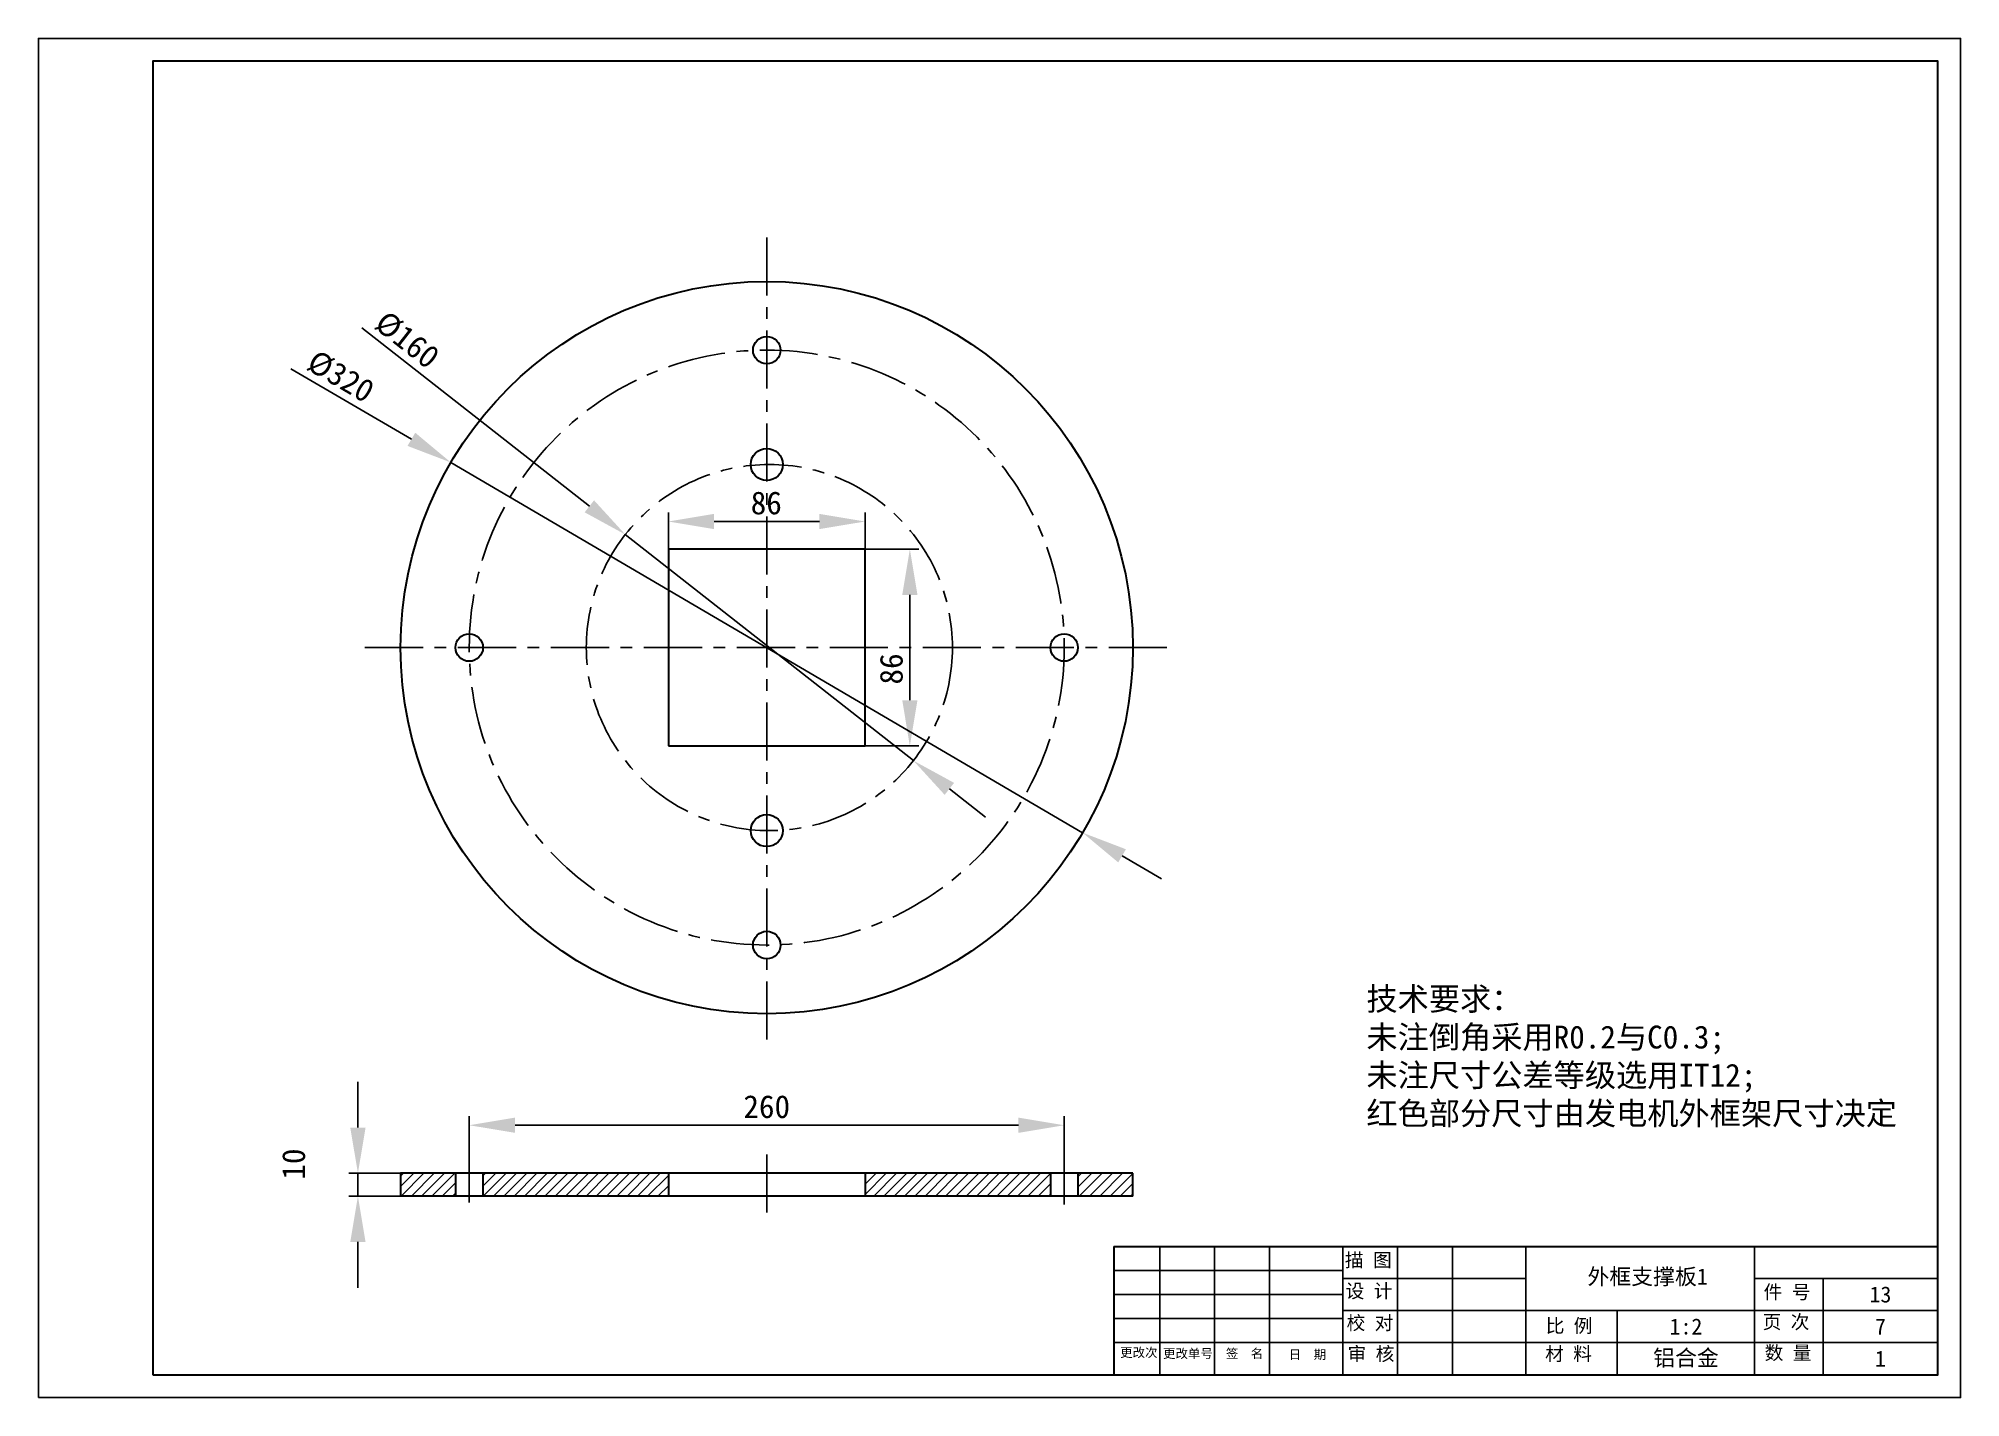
# Model space of a CAD drawing. Header units: millimetres. Extents: x -473 to 6267, y 319 to 3284.
# Drawn here: x 1497.7 to 1917.7, y 1138.3 to 1435.3 of the extents above; entities that cross this region are included whole.
import ezdxf

# ---------------------------------------------------------------- set-up
doc = ezdxf.new("R2010")
doc.units = ezdxf.units.MM
doc.linetypes.add('CENTERX2', pattern=[20.32, 12.7, -2.54, 2.54, -2.54])
for name, color, linetype in [('10', 7, 'Continuous'), ('SLD-0', 7, 'Continuous'), ('轮廓实线层', 170, 'Continuous')]:
    doc.layers.add(name, color=color, linetype=linetype)
for name, color, linetype, lineweight in [('3mm', 7, 'Continuous', 30), ('中心线层', 1, 'CENTERX2', 25), ('标题栏', 7, 'Continuous', 25)]:
    doc.layers.add(name, color=color, linetype=linetype, lineweight=lineweight)
doc.dimstyles.new('a0', dxfattribs={"dimtxt": 10, "dimasz": 10, "dimexe": 2, "dimexo": 0, "dimgap": 1.524, "dimtad": 1, "dimdec": 1, "dimzin": 0, "dimtxsty": 'Standard', "dimcen": 2.5, "dimazin": 0, "dimtfac": 1, "dimtdec": 1, "dimtmove": 1, "dimatfit": 3, "dimfxl": 1, "dimtzin": 0, "dimarcsym": 0})

msp = doc.modelspace()

# ---------------------------------------------------------------- texts
at = {"layer": 'SLD-0', "linetype": 'Continuous', "lineweight": -3}
for s, width, insert, char_height, attachment_point in [('{\\fSimSun|b0|i0|c134|p54;技术要求：\\P未注倒角采用R0.2与C0.3;\\P未注尺寸公差等级选用IT12;\\P\\C240;\\c2367469;红色\\C256;部分尺寸由\\C240;\\c2367469;发电机外框架尺寸决定}', 122.83668, (1787.901, 1227.928), 5, 1), ('13', 25, (1900.232, 1160.813), 3.5, 5), ('{\\fSimSun|b0|i0|c134|p54;1:2}', 30, (1857.732, 1153.813), 3.5, 5), ('7', 25, (1900.232, 1153.813), 3.5, 5), ('{\\fSimSun|b0|i0|c134|p54;铝合金}', 30, (1857.732, 1146.813), 3.5, 5), ('1', 25, (1900.232, 1146.813), 3.5, 5)]:
    msp.add_mtext_dynamic_manual_height_columns(s, width=width, gutter_width=17.5, heights=[0], dxfattribs=dict(at, insert=insert, char_height=char_height, attachment_point=attachment_point))
at = {"layer": '标题栏', "attachment_point": 1}
for s, insert, char_height, width in [('{\\fSimSun|b0|i0|c134|p54; 描 图}', (1781.175, 1169.862), 3, 12.20894), ('{\\fSimSun|b0|i0|c134|p54;设 计}', (1783.355, 1163.107), 3, 11.99092), ('{\\fSimSun|b0|i0|c134|p54;件 号}', (1874.704, 1162.889), 3, 14.17108), ('{\\fSimSun|b0|i0|c134|p54;校 对}', (1783.573, 1156.133), 3, 11.99092), ('{\\fSimSun|b0|i0|c134|p54;比 例}', (1827.086, 1155.512), 3, 12.20893), ('{\\fSimSun|b0|i0|c134|p54;页 次}', (1874.486, 1156.351), 3, 14.60712), ('{\\fSimSun|b0|i0|c134|p54;更改次}', (1734.087, 1149.16), 2, 9.37414), ('{\\fSimSun|b0|i0|c134|p54;更改单号}', (1743.458, 1148.942), 2, 12.42695), ('{\\fSimSun|b0|i0|c134|p54;签  名}', (1757.193, 1148.942), 2, 11.99092), ('{\\fSimSun|b0|i0|c134|p54;日  期}', (1770.928, 1148.724), 2, 16.13323), ('{\\fSimSun|b0|i0|c134|p54;审 核}', (1783.791, 1149.378), 3, 12.20893), ('{\\fSimSun|b0|i0|c134|p54;材 料}', (1826.959, 1149.378), 3, 18.09539), ('{\\fSimSun|b0|i0|c134|p54;数 量}', (1874.922, 1149.596), 3, 14.60712)]:
    msp.add_mtext(s, dxfattribs=dict(at, insert=insert, char_height=char_height, width=width))
at = {"layer": '标题栏', "lineweight": -3, "insert": (1849.354, 1164.567), "char_height": 3.5, "attachment_point": 5}
msp.add_mtext_dynamic_manual_height_columns('{\\fSimSun|b0|i0|c134|p54;外框支撑板1}', width=30, gutter_width=17.5, heights=[0], dxfattribs=at)

# ---------------------------------------------------------------- blocks, each defined once
blk = doc.blocks.new('*D110')
at = {"layer": 'Defpoints', "color": 0, "transparency": 16777216}
for p in [(1678.37, 1329.75), (1635.37, 1323.7), (1678.37, 1323.7)]:
    blk.add_point(p, dxfattribs=at)
at = {"layer": '轮廓实线层', "color": 0, "lineweight": -2, "transparency": 16777216}
for p, q in [((1635.37, 1323.7), (1635.37, 1331.75)), ((1678.37, 1323.7), (1678.37, 1331.75)), ((1645.37, 1329.75), (1668.37, 1329.75))]:
    blk.add_line(p, q, dxfattribs=at)
at = {"layer": '轮廓实线层', "color": 0, "transparency": 16777216}
for points in [[(1645.37, 1331.42), (1645.37, 1328.09), (1635.37, 1329.75)], [(1668.37, 1331.42), (1668.37, 1328.09), (1678.37, 1329.75)]]:
    blk.add_solid(points, dxfattribs=at)
at = {"layer": '轮廓实线层', "color": 0, "lineweight": -3, "transparency": 16777216, "insert": (1656.77, 1333.78), "char_height": 10, "attachment_point": 5}
blk.add_mtext('{\\H0.5x;\\C1;86}', dxfattribs=at)
blk = doc.blocks.new('*D111')
at = {"layer": 'Defpoints', "color": 0, "transparency": 16777216}
for p in [(1678.37, 1323.7), (1678.37, 1280.7), (1688.14, 1280.7)]:
    blk.add_point(p, dxfattribs=at)
at = {"layer": '轮廓实线层', "color": 0, "lineweight": -2, "transparency": 16777216}
for p, q in [((1678.37, 1323.7), (1690.14, 1323.7)), ((1688.14, 1313.7), (1688.14, 1290.7)), ((1678.37, 1280.7), (1690.14, 1280.7))]:
    blk.add_line(p, q, dxfattribs=at)
at = {"layer": '轮廓实线层', "color": 0, "transparency": 16777216}
for points in [[(1686.48, 1313.7), (1689.81, 1313.7), (1688.14, 1323.7)], [(1686.48, 1290.7), (1689.81, 1290.7), (1688.14, 1280.7)]]:
    blk.add_solid(points, dxfattribs=at)
at = {"layer": '轮廓实线层', "color": 0, "lineweight": -3, "transparency": 16777216, "insert": (1684.12, 1297.53), "char_height": 10, "width": 16.1198, "attachment_point": 5, "rotation": 90}
blk.add_mtext('{\\H0.5x;\\C1;86}', dxfattribs=at)
blk = doc.blocks.new('*D120')
at = {"layer": 'Defpoints', "color": 0, "transparency": 16777216}
for p in [(1587.85, 1342.65), (1725.89, 1261.75)]:
    blk.add_point(p, dxfattribs=at)
at = {"layer": '轮廓实线层', "color": 0, "lineweight": -2, "transparency": 16777216}
for p, q in [((1552.87, 1363.15), (1579.22, 1347.71)), ((1725.89, 1261.75), (1587.85, 1342.65)), ((1734.52, 1256.69), (1743.15, 1251.64))]:
    blk.add_line(p, q, dxfattribs=at)
at = {"layer": '轮廓实线层', "color": 0, "transparency": 16777216}
for points in [[(1580.07, 1349.15), (1578.38, 1346.27), (1587.85, 1342.65)], [(1735.36, 1258.13), (1733.67, 1255.26), (1725.89, 1261.75)]]:
    blk.add_solid(points, dxfattribs=at)
at = {"layer": '轮廓实线层', "color": 0, "lineweight": -3, "transparency": 16777216, "insert": (1563.77, 1361.43), "char_height": 10, "attachment_point": 5, "rotation": 329.6264}
blk.add_mtext('{\\H0.5x;%%C320}', dxfattribs=at)
blk = doc.blocks.new('*D121')
at = {"layer": 'Defpoints', "color": 0, "transparency": 16777216}
for p in [(1721.87, 1197.82), (1591.87, 1187.32), (1721.87, 1187.32)]:
    blk.add_point(p, dxfattribs=at)
at = {"layer": '轮廓实线层', "color": 0, "lineweight": -2, "transparency": 16777216}
for p, q in [((1591.87, 1187.32), (1591.87, 1199.82)), ((1601.87, 1197.82), (1711.87, 1197.82)), ((1721.87, 1187.32), (1721.87, 1199.82))]:
    blk.add_line(p, q, dxfattribs=at)
at = {"layer": '轮廓实线层', "color": 0, "transparency": 16777216}
for points in [[(1601.87, 1199.49), (1601.87, 1196.16), (1591.87, 1197.82)], [(1711.87, 1199.49), (1711.87, 1196.16), (1721.87, 1197.82)]]:
    blk.add_solid(points, dxfattribs=at)
at = {"layer": '轮廓实线层', "color": 0, "lineweight": -3, "transparency": 16777216, "insert": (1656.87, 1201.85), "char_height": 10, "attachment_point": 5}
blk.add_mtext('{\\H0.5x;260}', dxfattribs=at)
blk = doc.blocks.new('*D122')
at = {"layer": 'Defpoints', "color": 0, "transparency": 16777216}
for p in [(1625.97, 1326.9), (1688.91, 1277.5)]:
    blk.add_point(p, dxfattribs=at)
at = {"layer": '轮廓实线层', "color": 0, "lineweight": -2, "transparency": 16777216}
for p, q in [((1568.38, 1372.09), (1618.11, 1333.07)), ((1688.91, 1277.5), (1625.97, 1326.9)), ((1696.78, 1271.33), (1704.65, 1265.16))]:
    blk.add_line(p, q, dxfattribs=at)
at = {"layer": '轮廓实线层', "color": 0, "transparency": 16777216}
for points in [[(1619.14, 1334.38), (1617.08, 1331.76), (1625.97, 1326.9)], [(1697.81, 1272.64), (1695.75, 1270.02), (1688.91, 1277.5)]]:
    blk.add_solid(points, dxfattribs=at)
at = {"layer": '轮廓实线层', "color": 0, "lineweight": -3, "transparency": 16777216, "insert": (1578.29, 1369.43), "char_height": 10, "attachment_point": 5, "rotation": 321.8774}
blk.add_mtext('{\\H0.5x;%%C160}', dxfattribs=at)
blk = doc.blocks.new('*D123')
at = {"layer": 'Defpoints', "color": 0, "transparency": 16777216}
for p in [(1576.87, 1187.32), (1567.54, 1182.32), (1576.87, 1182.32)]:
    blk.add_point(p, dxfattribs=at)
at = {"layer": '轮廓实线层', "color": 0, "lineweight": -2, "transparency": 16777216}
for p, q in [((1567.54, 1197.32), (1567.54, 1207.32)), ((1576.87, 1187.32), (1565.54, 1187.32)), ((1567.54, 1187.32), (1567.54, 1182.32)), ((1576.87, 1182.32), (1565.54, 1182.32)), ((1567.54, 1172.32), (1567.54, 1162.32))]:
    blk.add_line(p, q, dxfattribs=at)
at = {"layer": '轮廓实线层', "color": 0, "transparency": 16777216}
for points in [[(1565.87, 1197.32), (1569.21, 1197.32), (1567.54, 1187.32)], [(1565.87, 1172.32), (1569.21, 1172.32), (1567.54, 1182.32)]]:
    blk.add_solid(points, dxfattribs=at)
at = {"layer": '轮廓实线层', "color": 0, "lineweight": -3, "transparency": 16777216, "insert": (1553.52, 1189.34), "char_height": 10, "attachment_point": 5, "rotation": 90}
blk.add_mtext('{\\H0.5x;10}', dxfattribs=at)

# ---------------------------------------------------------------- dimensions: what is measured, and where the dimension line sits
at = {"layer": '轮廓实线层', "lineweight": -3}
dim = msp.add_diameter_dim_2p(p1=(1688.915, 1277.505), p2=(1625.973, 1326.897), text='{\\H0.5x;%%C160}', dimstyle='a0', dxfattribs=at)
dim.commit()
dim.dimension.update_dxf_attribs({"geometry": '*D122', "text_midpoint": (1575.808, 1366.264), "dimtype": 163})
dim = msp.add_diameter_dim_2p(p1=(1725.89, 1261.75), p2=(1587.851, 1342.652), text='{\\H0.5x;%%C320}', dimstyle='a0', dxfattribs=at)
dim.commit()
dim.dimension.update_dxf_attribs({"geometry": '*D120', "text_midpoint": (1563.766, 1361.431)})
dim = msp.add_linear_dim(base=(1678.37, 1329.754), p1=(1635.37, 1323.701), p2=(1678.37, 1323.701), text='{\\H0.5x;\\C1;86}', dimstyle='a0', dxfattribs=at)
dim.commit()
dim.dimension.update_dxf_attribs({"geometry": '*D110', "text_midpoint": (1656.766, 1329.754), "dimtype": 160})
dim = msp.add_linear_dim(base=(1688.144, 1280.701), p1=(1678.37, 1323.701), p2=(1678.37, 1280.701), angle=90, text='{\\H0.5x;\\C1;86}', dimstyle='a0', dxfattribs=at)
dim.commit()
dim.dimension.update_dxf_attribs({"geometry": '*D111', "text_midpoint": (1688.144, 1297.53), "dimtype": 160})
dim = msp.add_linear_dim(base=(1567.54, 1182.319), p1=(1576.87, 1187.319), p2=(1576.87, 1182.319), angle=90, text='{\\H0.5x;10}', dimstyle='a0', dxfattribs=at)
dim.commit()
dim.dimension.update_dxf_attribs({"geometry": '*D123', "text_midpoint": (1553.516, 1189.343)})
dim = msp.add_linear_dim(base=(1721.87, 1197.824), p1=(1591.87, 1187.319), p2=(1721.87, 1187.319), text='{\\H0.5x;260}', dimstyle='a0', dxfattribs=at)
dim.commit()
dim.dimension.update_dxf_attribs({"geometry": '*D121', "text_midpoint": (1656.87, 1201.848)})

# ---------------------------------------------------------------- hatches: boundary and pattern name
at = {"layer": '轮廓实线层', "lineweight": -3}
h = msp.add_hatch(dxfattribs=at)
h.set_pattern_fill('ANSI31', color=5, scale=0.5)
h.set_pattern_definition([(45, (3161.467, 2293.109), (-1.122532, 1.122532), [])])
h.paths.add_polyline_path([(1576.87, 1187.319), (1576.87, 1182.319), (1588.87, 1182.319), (1588.87, 1187.319)])
h.paths.add_polyline_path([(1594.87, 1187.319), (1594.87, 1182.319), (1635.37, 1182.319), (1635.37, 1187.319)])
h.paths.add_polyline_path([(1678.37, 1187.319), (1678.37, 1182.319), (1718.87, 1182.319), (1718.87, 1187.319)])
h.paths.add_polyline_path([(1736.87, 1182.319), (1736.87, 1187.319), (1724.87, 1187.319), (1724.87, 1182.319)])

# ---------------------------------------------------------------- linework, layer by layer
for p, q in [((1912.732, 1143.313), (1912.732, 1171.313)), ((1732.732, 1143.313), (1912.732, 1143.313))]:
    msp.add_line(p, q)
at = {"layer": '10'}
msp.add_lwpolyline([(1497.732, 1138.313), (1917.732, 1138.313), (1917.732, 1435.313), (1497.732, 1435.313)], close=True, dxfattribs=at)
at = {"layer": '3mm'}
for p, q in [((1678.37, 1323.701), (1635.37, 1323.701)), ((1635.37, 1323.701), (1635.37, 1280.701)), ((1678.37, 1280.701), (1678.37, 1323.701)), ((1635.37, 1280.701), (1678.37, 1280.701)), ((1576.87, 1187.319), (1576.87, 1182.319)), ((1736.87, 1187.319), (1576.87, 1187.319)), ((1736.87, 1182.319), (1736.87, 1187.319)), ((1736.87, 1182.319), (1576.87, 1182.319)), ((1732.732, 1171.313), (1732.732, 1143.313)), ((1732.732, 1171.313), (1912.732, 1171.313))]:
    msp.add_line(p, q, dxfattribs=at)
at = {"layer": '3mm', "lineweight": 30}
for p, q in [((1588.87, 1187.319), (1588.87, 1182.319)), ((1594.87, 1187.319), (1594.87, 1182.319)), ((1635.37, 1187.319), (1635.37, 1182.319)), ((1678.37, 1187.319), (1678.37, 1182.319)), ((1718.87, 1187.319), (1718.87, 1182.319)), ((1724.87, 1187.319), (1724.87, 1182.319))]:
    msp.add_line(p, q, dxfattribs=at)
at = {"layer": '3mm'}
msp.add_lwpolyline([(1522.732, 1143.313), (1912.732, 1143.313), (1912.732, 1430.313), (1522.732, 1430.313)], close=True, dxfattribs=at)
for centre, radius in [((1656.87, 1302.201), 80), ((1656.87, 1367.201), 3), ((1656.87, 1342.201), 3.5), ((1591.87, 1302.201), 3), ((1721.87, 1302.201), 3), ((1656.87, 1262.201), 3.5), ((1656.87, 1237.201), 3)]:
    msp.add_circle(centre, radius, dxfattribs=at)
at = {"layer": '中心线层', "lineweight": -3}
for p, q in [((1656.87, 1391.812), (1656.87, 1214.45)), ((1591.87, 1188.652), (1591.87, 1180.949)), ((1721.87, 1188.511), (1721.87, 1180.502))]:
    msp.add_line(p, q, dxfattribs=at)
at = {"layer": '中心线层'}
for p, q in [((1569.067, 1302.201), (1745.821, 1302.201)), ((1656.87, 1191.429), (1656.87, 1178.335))]:
    msp.add_line(p, q, dxfattribs=at)
at = {"layer": '中心线层', "lineweight": -3}
for centre, radius in [((1656.87, 1302.201), 65), ((1657.444, 1302.201), 40.004)]:
    msp.add_circle(centre, radius, dxfattribs=at)
at = {"layer": '标题栏'}
for p, q in [((1742.732, 1143.313), (1742.732, 1171.313)), ((1754.732, 1143.313), (1754.732, 1171.313)), ((1766.732, 1143.313), (1766.732, 1171.313)), ((1782.732, 1143.313), (1782.732, 1171.313)), ((1794.732, 1143.313), (1794.732, 1171.313)), ((1806.732, 1143.313), (1806.732, 1171.313)), ((1822.732, 1143.313), (1822.732, 1171.313)), ((1872.732, 1143.313), (1872.732, 1171.313)), ((1732.732, 1166.063), (1782.732, 1166.063)), ((1782.732, 1164.313), (1822.732, 1164.313)), ((1872.732, 1164.313), (1912.732, 1164.313)), ((1887.732, 1143.313), (1887.732, 1164.313)), ((1732.732, 1160.813), (1782.732, 1160.813)), ((1732.732, 1155.563), (1782.732, 1155.563)), ((1782.732, 1157.313), (1822.732, 1157.313)), ((1822.732, 1157.313), (1872.732, 1157.313)), ((1842.732, 1143.313), (1842.732, 1157.313)), ((1872.732, 1157.313), (1912.732, 1157.313)), ((1732.732, 1150.313), (1912.732, 1150.313))]:
    msp.add_line(p, q, dxfattribs=at)

msp.set_redraw_order([(e.dxf.handle, doc.entitydb.next_handle()) for e in msp.query("TEXT MTEXT ATTDEF DIMENSION ARC_DIMENSION")])  # texts and dimensions are drawn at this point

doc.saveas('drawing.dxf')
